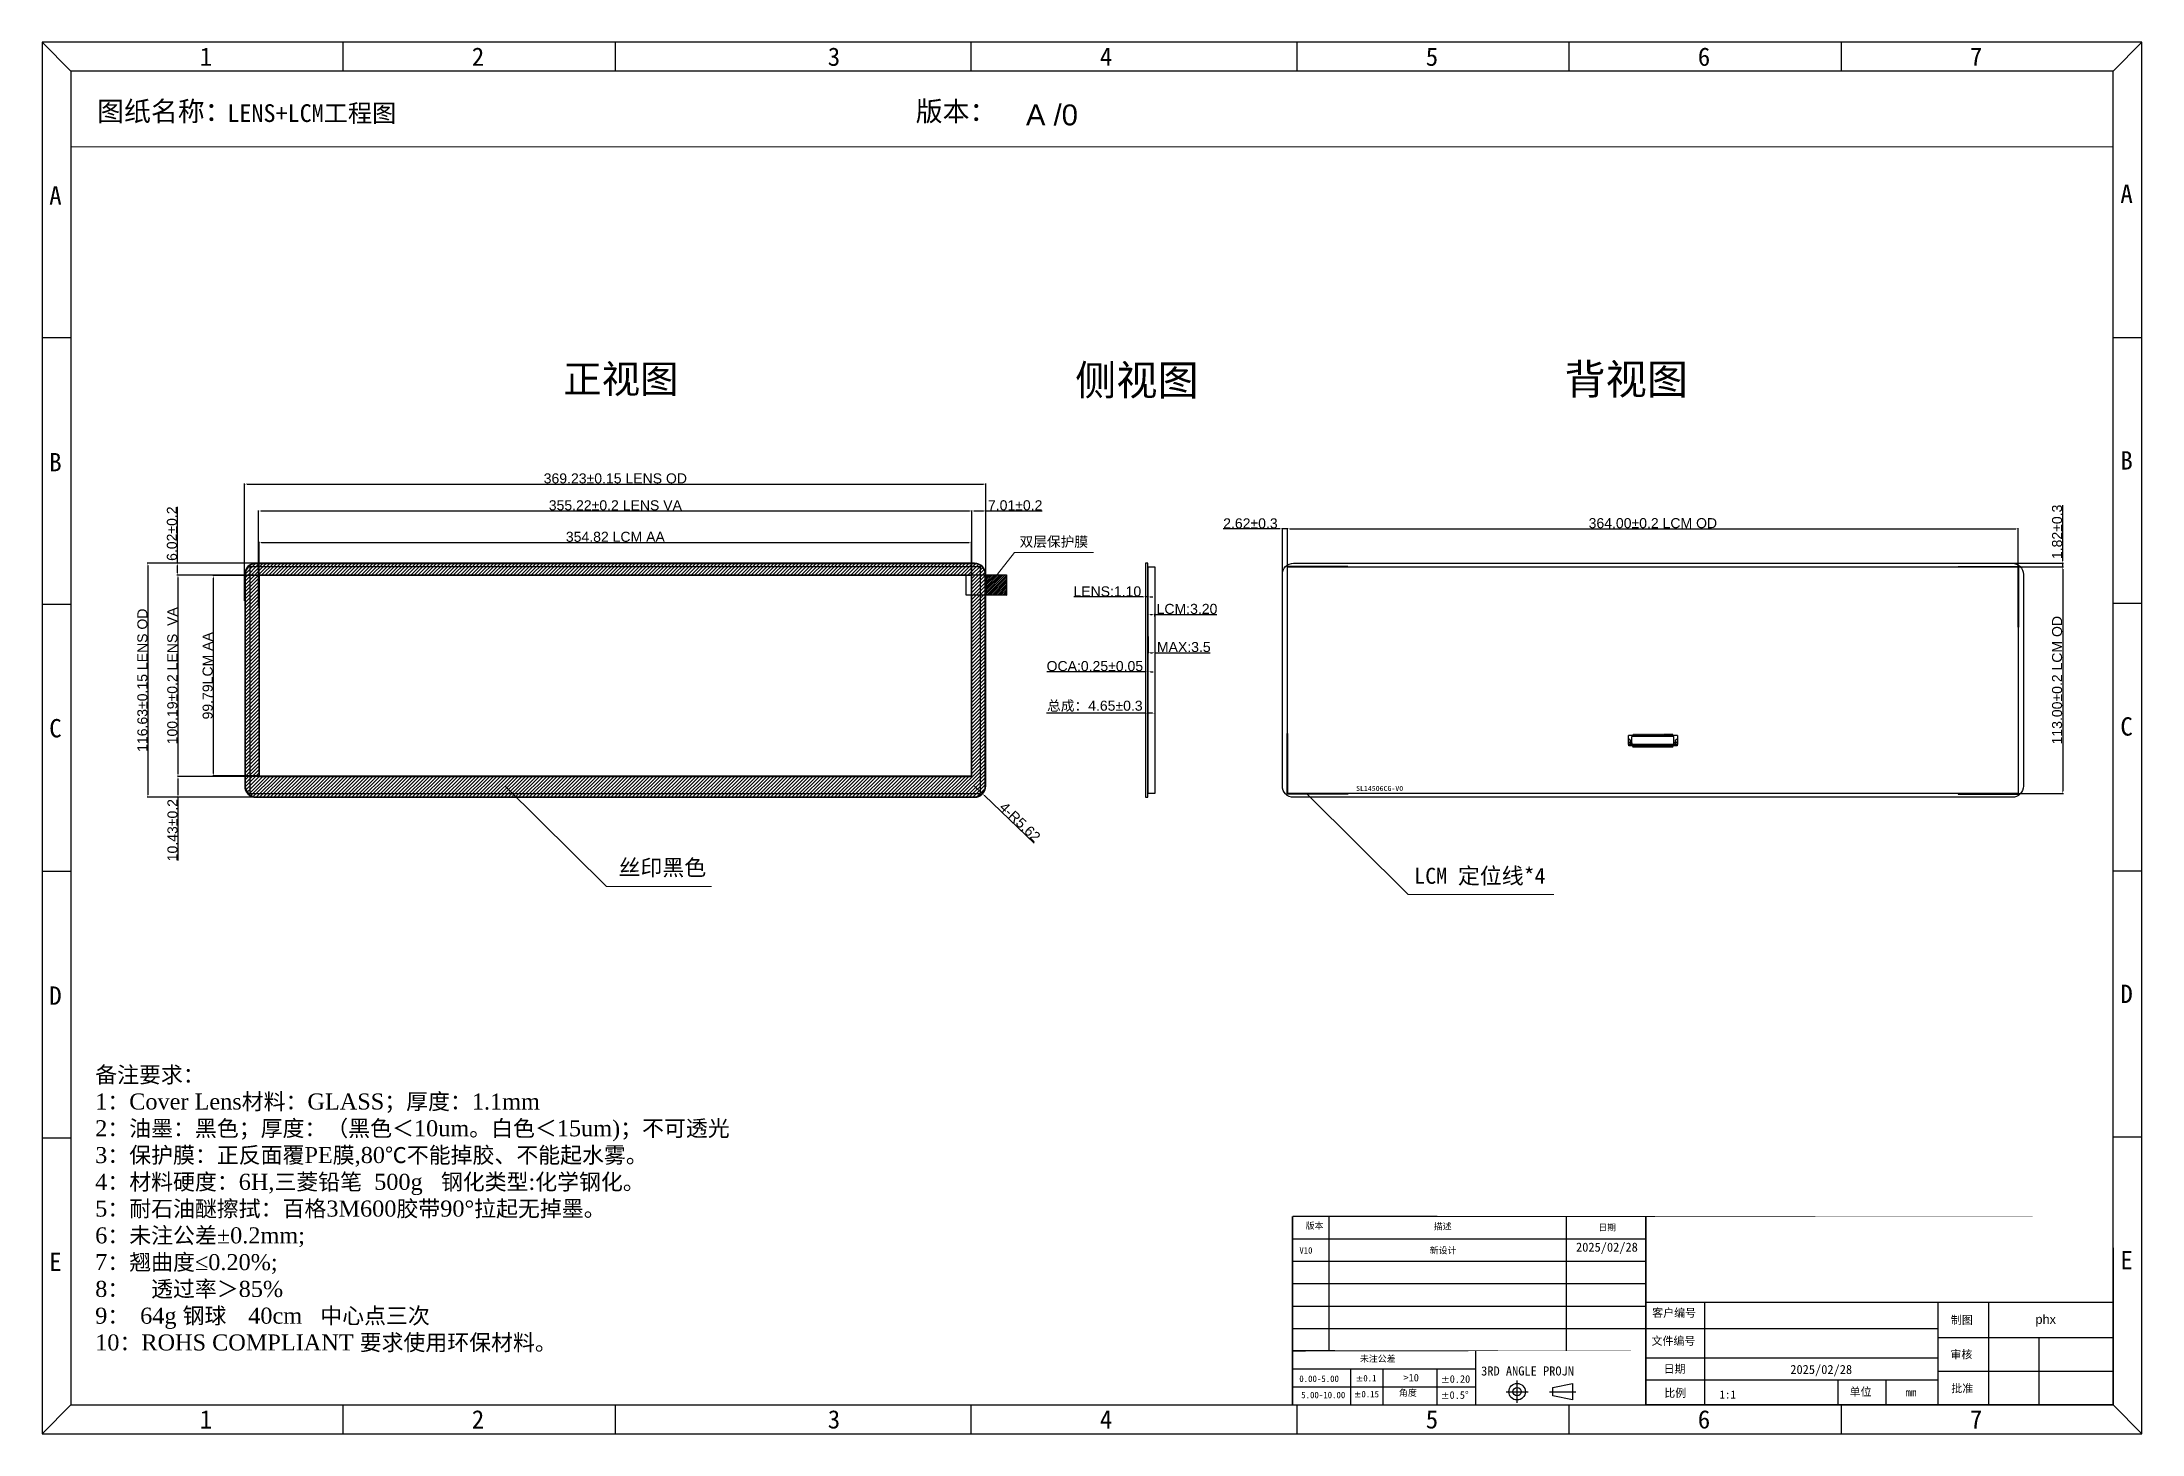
# Model space of a CAD drawing. Header units: inches. Extents: x 10691 to 11737, y -5872 to -5178.
import ezdxf

# ---------------------------------------------------------------- set-up
doc = ezdxf.new("R2010")
doc.units = ezdxf.units.IN
doc.header["$LTSCALE"] = 1.21
doc.header["$MEASUREMENT"] = 0
doc.header["$PDMODE"] = 3
doc.header["$PDSIZE"] = 0.3125
doc.layers.get('0').update_dxf_attribs({"linetype": 'CONTINUOUS'})
doc.layers.get('Defpoints').update_dxf_attribs({"linetype": 'CONTINUOUS'})
doc.layers.add('DIM', color=4, linetype='CONTINUOUS', lineweight=5)
for name, color, linetype in [('FPC', 34, 'CONTINUOUS'), ('LCM', 1, 'CONTINUOUS'), ('LENS', 6, 'CONTINUOUS'), ('保护膜', 55, 'CONTINUOUS'), ('图形外框', 7, 'CONTINUOUS')]:
    doc.layers.add(name, color=color, linetype=linetype)
doc.styles.add('Arial', font='')
doc.styles.add('s2', font='times.ttf')
doc.styles.get("Standard").update_dxf_attribs({"font": 'txt', "width": 0.8})
doc.styles.add('TITLE', font='')
doc.styles.add('宋体', font='simsun.ttc', dxfattribs={"height": 2.5})
doc.styles.get('Arial').set_extended_font_data('Arial')
doc.styles.get('TITLE').set_extended_font_data('Dutch801 Rm BT', bold=True)
doc.dimstyles.new('ISO-25', dxfattribs={"dimtxt": 3, "dimasz": 0.5, "dimexe": 0.6, "dimexo": 0.1, "dimtad": 1, "dimtxsty": 'Standard', "dimcen": 2.5, "dimadec": 0, "dimazin": 0, "dimtfac": 1, "dimtofl": 0, "dimtmove": 0, "dimatfit": 1, "dimfxl": 1, "dimarcsym": 0})
doc.dimstyles.new('ISO-25$0', dxfattribs={"dimtxt": 5, "dimasz": 1.2, "dimexe": 0.3, "dimexo": 0.1, "dimgap": 0.2, "dimtad": 1, "dimzin": 1, "dimdsep": 46, "dimtxsty": 'Arial', "dimcen": 0.5, "dimadec": 0, "dimazin": 0, "dimtp": 1.2, "dimtm": 1.2, "dimtfac": 1, "dimtmove": 0, "dimatfit": 3, "dimfxl": 1, "dimtolj": 1, "dimarcsym": 0})
doc.dimstyles.new('ISO-25$7', dxfattribs={"dimscale": 0.5, "dimtxt": 4, "dimasz": 2, "dimexe": 1.25, "dimexo": 0.625, "dimtad": 0, "dimzin": 1, "dimdsep": 46, "dimtxsty": 'TITLE', "dimcen": 0, "dimclrd": 7, "dimclre": 256, "dimclrt": 7, "dimadec": 0, "dimazin": 0, "dimtfac": 1, "dimtmove": 0, "dimatfit": 0, "dimfxl": 1.25, "dimtolj": 1, "dimlwd": 9, "dimlwe": 9, "dimarcsym": 0})

msp = doc.modelspace()

# ---------------------------------------------------------------- texts
at = {"lineweight": 0, "attachment_point": 1, "style": '宋体'}
for s, insert, char_height, width in [('LENS+LCM工程图', (10783.302, -5209.299), 8.82487, 92.09381), ('版本：', (11126.253, -5207.857), 9.8218, 91.74166), ('{\\fArial|b0|i0|c0|p32;A /0}', (11181.175, -5209.387), 10.42153, 47.67104)]:
    msp.add_mtext(s, dxfattribs=dict(at, insert=insert, char_height=char_height, width=width))
at = {"insert": (11357.369, -5548.873), "char_height": 2.5, "width": 88.4991, "attachment_point": 2, "style": '宋体'}
msp.add_mtext('{\\C0;SL14506CG-V0}', dxfattribs=at)
at = {"layer": 'DIM', "style": '宋体'}
for s, insert, char_height, width, attachment_point in [('{\\C4;双层保护膜}', (11195.04, -5424.681), 5, 109.74128, 2), ('{\\C4;丝印黑色}', (11000.028, -5585.517), 8, 109.74128, 2), ('{\\C4;LCM 定位线*4}', (11407.331, -5589.633), 8, 109.74128, 2), ('V10', (11317.417, -5778.649), 3.1696, 14.36126, 1), ('{\\fSimSun|b0|i0|c134|p2;新设计}', (11382.307, -5778.649), 3.16961, 14.36126, 1)]:
    msp.add_mtext(s, dxfattribs=dict(at, insert=insert, char_height=char_height, width=width, attachment_point=attachment_point))
at = {"layer": 'DIM', "color": 0, "insert": (10717.46, -5688.731), "char_height": 8, "width": 509.16253, "attachment_point": 1, "style": 's2'}
msp.add_mtext('{\\fSimSun|b0|i0|c134|p2;备注要求：\\fTimes New Roman|b0|i0|c238|p18;\\P1\\fSimSun|b0|i0|c134|p2;：}Cover Lens{\\fSimSun|b0|i0|c134|p2;材料：}GLASS{\\fSimSun|b0|i0|c134|p2;；厚度：\\fTimes New Roman|b0|i0|c0|p18;\\C1;1.1}mm{\\fTimes New Roman|b0|i0|c238|p18;\\P2\\fSimSun|b0|i0|c134|p2;：油墨：\\C1;黑色\\C0;；厚度：（黑色＜}10um{\\fSimSun|b0|i0|c134|p2;。白色＜}15um){\\fSimSun|b0|i0|c134|p2;；不可透光\\P}3{\\fSimSun|b0|i0|c134|p2;：保护膜：正反面覆}PE{\\fSimSun|b0|i0|c134|p2;膜},80{\\fSimSun|b0|i0|c134|p2;℃不能掉胶、不能起水雾。\\fTimes New Roman|b0|i0|c238|p18;\\P}4{\\fSimSun|b0|i0|c134|p2;：材料硬度：\\fTimes New Roman|b0|i0|c0|p18;\\C1;6\\fTimes New Roman|b0|i0|c238|p18;\\C0;H,\\fSimSun|b0|i0|c134|p2;三菱铅笔\\fTimes New Roman|b0|i0|c238|p18;  500g   \\fSimSun|b0|i0|c134|p2;钢化类型}:{\\fSimSun|b0|i0|c134|p2;化学钢化。\\fTimes New Roman|b0|i0|c238|p18;\\P}5{\\fSimSun|b0|i0|c134|p2;：耐石油醚擦拭：百格\\fTimes New Roman|b0|i0|c238|p18;3M600\\fSimSun|b0|i0|c134|p2;胶带\\fTimes New Roman|b0|i0|c238|p18;90°\\fSimSun|b0|i0|c134|p2;拉起无掉墨。\\fTimes New Roman|b0|i0|c238|p18;\\P}6{\\fSimSun|b0|i0|c134|p2;：未注公差}%%P0.2mm;\\P7{\\fSimSun|b0|i0|c134|p2;：翘曲度}≤0.20%;\\P8{\\fSimSun|b0|i0|c134|p2;：  透过率＞}85%\\P9{\\fSimSun|b0|i0|c134|p2;： }64g {\\fSimSun|b0|i0|c134|p2;钢球  }40cm   {\\fSimSun|b0|i0|c134|p2;中心点三次\\fTimes New Roman|b0|i0|c238|p18;\\P}10{\\fSimSun|b0|i0|c134|p2;：\\fTimes New Roman|b0|i0|c238|p18;ROHS COMPLIANT \\fSimSun|b0|i0|c134|p2;要求使用环保材料。}', dxfattribs=at)
at = {"layer": '图形外框', "style": '宋体'}
for s, p in [('1', (10769.518, -5190.141)), ('2', (10905.073, -5190.141)), ('3', (11082.408, -5190.141)), ('4', (11217.963, -5190.141)), ('5', (11380.327, -5190.141)), ('6', (11515.882, -5190.141)), ('7', (11651.437, -5190.141)), ('A', (10694.552, -5259.3)), ('A', (11726.404, -5258.432)), ('B', (10694.552, -5392.144)), ('B', (11726.404, -5391.276)), ('C', (10694.552, -5524.667)), ('C', (11726.404, -5523.799)), ('D', (10694.552, -5657.876)), ('D', (11726.404, -5657.008)), ('E', (10694.552, -5790.494)), ('E', (11726.404, -5789.626)), ('1', (10769.518, -5868.96)), ('2', (10905.073, -5868.96)), ('3', (11082.408, -5868.96)), ('4', (11217.963, -5868.96)), ('5', (11380.327, -5868.96)), ('6', (11515.882, -5868.96)), ('7', (11651.437, -5868.96))]:
    msp.add_text(s, height=9.124, dxfattribs=at).set_placement(p)
at = {"layer": '图形外框', "color": 0, "style": '宋体'}
for s, height, p in [('3RD ANGLE PROJN', 4.53117, (11407.939, -5842.56)), ('1:1', 4, (11526.71, -5854.03)), ('mm', 4, (11619.338, -5852.921))]:
    msp.add_text(s, height=height, dxfattribs=at).set_placement(p)
at = {"layer": '图形外框', "lineweight": 0, "attachment_point": 1, "style": '宋体'}
for s, insert, char_height, width in [('图纸名称：', (10718.424, -5207.857), 9.8218, 91.74166), ('{\\fSimSun|b0|i0|c134|p54;\\H0.7049x;正视图}', (10950.664, -5339.145), 19.90119, 69.19609), ('{\\fSimSun|b0|i0|c134|p54;\\H0.7552x;侧视图}', (11205.692, -5339.203), 19.90119, 113.98255), ('{\\fSimSun|b0|i0|c134|p54;\\H0.7552x;背视图}', (11449.469, -5338.733), 19.90119, 82.14619)]:
    msp.add_mtext(s, dxfattribs=dict(at, insert=insert, char_height=char_height, width=width))
at = {"layer": '图形外框', "color": 0, "style": '宋体'}
for s, insert, char_height, width, attachment_point in [('{\\fSimSun|b0|i0|c134|p54;版本}', (11320.503, -5766.364), 3.16961, 17.64918, 1), ('{\\fSimSun|b0|i0|c134|p54;描述}', (11384.357, -5766.678), 3.16961, 28.69139, 1), ('{\\fSimSun|b0|i0|c134|p2;日期}', (11466.309, -5767.192), 3.16961, 24.16661, 1), ('{\\fSimSun|b0|i0|c134|p54;客户编号}', (11493.185, -5809.37), 4, 35.52582, 1), ('{\\fSimSun|b0|i0|c134|p54;制图}', (11641.963, -5812.889), 4, 35.52582, 1), ('{\\fSimSun|b0|i0|c134|p54;文件编号}', (11492.826, -5823.348), 4, 35.52582, 1), ('{\\fSimSun|b0|i0|c134|p54;未注公差}', (11356.429, -5832.586), 3.16961, 22.20493, 2), ('{\\fSimSun|b0|i0|c134|p54;日期}', (11498.88, -5837.261), 4, 35.52582, 1), ('{\\fSimSun|b0|i0|c134|p54;审核}', (11641.743, -5830.083), 4, 35.52582, 1), ('0.00-5.00', (11327.226, -5842.541), 3.2276, 25.79708, 2), ('{\\fVerdana|b0|i0|c134|p34;%%P}0.1', (11350.677, -5842.284), 3.22757, 25.79708, 2), ('>10', (11373.092, -5841.748), 3.7491, 25.79708, 2), ('{\\fVerdana|b0|i0|c134|p34;%%P}0.20', (11395.231, -5842.425), 3.74914, 25.79708, 2), ('{\\fSimSun|b0|i0|c134|p54;单位}', (11591.506, -5848.653), 4, 35.52582, 1), ('{\\fSimSun|b0|i0|c134|p54;批准}', (11642.196, -5846.966), 4, 35.52582, 1), ('5.00-10.00', (11329.287, -5850.647), 3.2276, 25.79708, 2), ('{\\fVerdana|b0|i0|c134|p34;%%P}0.15', (11350.817, -5850.231), 3.22757, 25.79708, 2), ('{\\fSimSun|b0|i0|c134|p54;角度}', (11371.426, -5849.563), 3.16961, 25.79708, 2), ('{\\fVerdana|b0|i0|c134|p34;%%P}0.5°', (11394.836, -5850.419), 3.74914, 25.79708, 2), ('{\\fSimSun|b0|i0|c134|p54;比例}', (11499.174, -5849.291), 4, 35.52582, 1)]:
    msp.add_mtext(s, dxfattribs=dict(at, insert=insert, char_height=char_height, width=width, attachment_point=attachment_point))
at = {"layer": '图形外框', "char_height": 4.52801, "width": 36.35919, "attachment_point": 2, "style": '宋体'}
for s, insert in [('{\\C4;2025/02/28}', (11470.612, -5776.354)), ('{\\fArial|b0|i0|c0|p34;phx}', (11689.218, -5812.309)), ('{\\C4;2025/02/28}', (11577.369, -5837.295))]:
    msp.add_mtext(s, dxfattribs=dict(at, insert=insert))

# ---------------------------------------------------------------- blocks, each defined once
blk = doc.blocks.new('*D14')
at = {"layer": 'Defpoints', "color": 0}
for p in [(11154.2, -5411.9), (10798.9, -5459.4), (11154.2, -5455)]:
    blk.add_point(p, dxfattribs=at)
at = {"layer": 'DIM', "color": 0, "lineweight": -2}
for p, q in [((10798.9, -5459.3), (10798.9, -5411.6)), ((10800.1, -5411.9), (11153, -5411.9)), ((11154.2, -5454.9), (11154.2, -5411.6))]:
    blk.add_line(p, q, dxfattribs=at)
at = {"layer": 'DIM', "color": 0}
for points in [[(10800.1, -5411.7), (10800.1, -5412.1), (10798.9, -5411.9)], [(11153, -5411.7), (11153, -5412.1), (11154.2, -5411.9)]]:
    blk.add_solid(points, dxfattribs=at)
at = {"layer": 'DIM', "color": 0, "insert": (10976.6, -5409.1), "char_height": 5, "attachment_point": 5, "style": 'Arial'}
blk.add_mtext('\\A1;355.22%%P0.2 LENS VA', dxfattribs=at)
blk = doc.blocks.new('*D15')
at = {"layer": 'Defpoints', "color": 0}
for p in [(11161.2, -5398.5), (11161.2, -5450.7), (10791.9, -5456.8)]:
    blk.add_point(p, dxfattribs=at)
at = {"layer": 'DIM', "color": 0, "lineweight": -2}
for p, q in [((10791.9, -5456.7), (10791.9, -5398.2)), ((10793.1, -5398.5), (11160, -5398.5)), ((11161.2, -5450.6), (11161.2, -5398.2))]:
    blk.add_line(p, q, dxfattribs=at)
at = {"layer": 'DIM', "color": 0}
for points in [[(10793.1, -5398.3), (10793.1, -5398.7), (10791.9, -5398.5)], [(11160, -5398.3), (11160, -5398.7), (11161.2, -5398.5)]]:
    blk.add_solid(points, dxfattribs=at)
at = {"layer": 'DIM', "color": 0, "insert": (10976.6, -5395.7), "char_height": 5, "attachment_point": 5, "style": 'Arial'}
blk.add_mtext('\\A1;369.23%%P0.15 LENS OD', dxfattribs=at)
blk = doc.blocks.new('*D16')
at = {"layer": 'Defpoints', "color": 0}
for p in [(10799.8, -5443.9), (10758.7, -5544.1), (10803, -5544.1)]:
    blk.add_point(p, dxfattribs=at)
at = {"layer": 'DIM', "color": 0, "lineweight": -2}
for p, q in [((10799.7, -5443.9), (10758.4, -5443.9)), ((10758.7, -5445.1), (10758.7, -5542.9)), ((10802.9, -5544.1), (10758.4, -5544.1))]:
    blk.add_line(p, q, dxfattribs=at)
at = {"layer": 'DIM', "color": 0}
for points in [[(10758.5, -5445.1), (10758.9, -5445.1), (10758.7, -5443.9)], [(10758.5, -5542.9), (10758.9, -5542.9), (10758.7, -5544.1)]]:
    blk.add_solid(points, dxfattribs=at)
at = {"layer": 'DIM', "color": 0, "insert": (10755.9, -5494), "char_height": 5, "attachment_point": 5, "rotation": 90, "style": 'Arial'}
blk.add_mtext('\\A1;100.19%%P0.2 LENS  VA', dxfattribs=at)
blk = doc.blocks.new('*D17')
at = {"layer": 'Defpoints', "color": 0}
for p in [(10820.5, -5437.9), (10743.7, -5554.5), (10820.5, -5554.5)]:
    blk.add_point(p, dxfattribs=at)
at = {"layer": 'DIM', "color": 0, "lineweight": -2}
for p, q in [((10820.4, -5437.9), (10743.4, -5437.9)), ((10743.7, -5439.1), (10743.7, -5553.3)), ((10820.4, -5554.5), (10743.4, -5554.5))]:
    blk.add_line(p, q, dxfattribs=at)
at = {"layer": 'DIM', "color": 0}
for points in [[(10743.5, -5439.1), (10743.9, -5439.1), (10743.7, -5437.9)], [(10743.5, -5553.3), (10743.9, -5553.3), (10743.7, -5554.5)]]:
    blk.add_solid(points, dxfattribs=at)
at = {"layer": 'DIM', "color": 0, "insert": (10741, -5496.2), "char_height": 5, "attachment_point": 5, "rotation": 90, "style": 'Arial'}
blk.add_mtext('\\A1;116.63%%P0.15 LENS OD', dxfattribs=at)
blk = doc.blocks.new('*D25')
at = {"layer": 'Defpoints', "color": 0}
for p in [(11154, -5427.6), (10799.1, -5444.1), (11154, -5444.1)]:
    blk.add_point(p, dxfattribs=at)
at = {"layer": 'DIM', "color": 0, "lineweight": -2}
for p, q in [((10799.1, -5444), (10799.1, -5427.3)), ((10800.3, -5427.6), (11152.8, -5427.6)), ((11154, -5444), (11154, -5427.3))]:
    blk.add_line(p, q, dxfattribs=at)
at = {"layer": 'DIM', "color": 0}
for points in [[(10800.3, -5427.4), (10800.3, -5427.8), (10799.1, -5427.6)], [(11152.8, -5427.4), (11152.8, -5427.8), (11154, -5427.6)]]:
    blk.add_solid(points, dxfattribs=at)
at = {"layer": 'DIM', "color": 0, "insert": (10976.6, -5424.8), "char_height": 5, "attachment_point": 5, "style": 'Arial'}
blk.add_mtext('\\A1;354.82 LCM AA', dxfattribs=at)
blk = doc.blocks.new('*D26')
at = {"layer": 'Defpoints', "color": 0}
for p in [(10799.1, -5444.1), (10776.3, -5543.9), (10799.1, -5543.9)]:
    blk.add_point(p, dxfattribs=at)
at = {"layer": 'DIM', "color": 0, "lineweight": -2}
for p, q in [((10799, -5444.1), (10776, -5444.1)), ((10776.3, -5445.3), (10776.3, -5542.7)), ((10799, -5543.9), (10776, -5543.9))]:
    blk.add_line(p, q, dxfattribs=at)
at = {"layer": 'DIM', "color": 0}
for points in [[(10776.1, -5445.3), (10776.5, -5445.3), (10776.3, -5444.1)], [(10776.1, -5542.7), (10776.5, -5542.7), (10776.3, -5543.9)]]:
    blk.add_solid(points, dxfattribs=at)
at = {"layer": 'DIM', "color": 0, "insert": (10773.5, -5494), "char_height": 5, "attachment_point": 5, "rotation": 90, "style": 'Arial'}
blk.add_mtext('\\A1;99.79LCM AA', dxfattribs=at)
blk = doc.blocks.new('*D27')
at = {"layer": 'Defpoints', "color": 0}
for p in [(11161.2, -5411.9), (11154.2, -5444.3), (11161.2, -5444.7)]:
    blk.add_point(p, dxfattribs=at)
at = {"layer": 'DIM', "color": 0, "lineweight": -2}
for p, q in [((11154.2, -5444.2), (11154.2, -5411.6)), ((11155.4, -5411.9), (11160, -5411.9)), ((11161.2, -5444.6), (11161.2, -5411.6)), ((11161.2, -5411.9), (11189.2, -5411.9))]:
    blk.add_line(p, q, dxfattribs=at)
at = {"layer": 'DIM', "color": 0}
for points in [[(11155.4, -5411.7), (11155.4, -5412.1), (11154.2, -5411.9)], [(11160, -5411.7), (11160, -5412.1), (11161.2, -5411.9)]]:
    blk.add_solid(points, dxfattribs=at)
at = {"layer": 'DIM', "color": 0, "insert": (11175.8, -5409.1), "char_height": 5, "attachment_point": 5, "style": 'Arial'}
blk.add_mtext('\\A1;7.01%%P0.2', dxfattribs=at)
blk = doc.blocks.new('*D28')
at = {"layer": 'Defpoints', "color": 0}
for p in [(10758.5, -5437.9), (10799.3, -5437.9), (10799.3, -5443.9)]:
    blk.add_point(p, dxfattribs=at)
at = {"layer": 'DIM', "color": 0, "lineweight": -2}
for p, q in [((10758.5, -5437.9), (10758.5, -5409.8)), ((10799.2, -5437.9), (10758.2, -5437.9)), ((10758.5, -5442.7), (10758.5, -5439.1)), ((10799.2, -5443.9), (10758.2, -5443.9))]:
    blk.add_line(p, q, dxfattribs=at)
at = {"layer": 'DIM', "color": 0}
for points in [[(10758.3, -5439.1), (10758.7, -5439.1), (10758.5, -5437.9)], [(10758.3, -5442.7), (10758.7, -5442.7), (10758.5, -5443.9)]]:
    blk.add_solid(points, dxfattribs=at)
at = {"layer": 'DIM', "color": 0, "insert": (10755.7, -5423.2), "char_height": 5, "attachment_point": 5, "rotation": 90, "style": 'Arial'}
blk.add_mtext('\\A1;6.02%%P0.2', dxfattribs=at)
blk = doc.blocks.new('*D18')
at = {"layer": 'Defpoints', "color": 0}
for p in [(10799.3, -5544.1), (10758.7, -5554.5), (10799.3, -5554.5)]:
    blk.add_point(p, dxfattribs=at)
at = {"layer": 'DIM', "color": 0, "lineweight": -2}
for p, q in [((10799.2, -5544.1), (10758.4, -5544.1)), ((10799.2, -5554.5), (10758.4, -5554.5)), ((10758.7, -5545.3), (10758.7, -5553.3)), ((10758.7, -5554.5), (10758.7, -5586))]:
    blk.add_line(p, q, dxfattribs=at)
at = {"layer": 'DIM', "color": 0}
for points in [[(10758.5, -5545.3), (10758.9, -5545.3), (10758.7, -5544.1)], [(10758.5, -5553.3), (10758.9, -5553.3), (10758.7, -5554.5)]]:
    blk.add_solid(points, dxfattribs=at)
at = {"layer": 'DIM', "color": 0, "insert": (10756, -5570.9), "char_height": 5, "attachment_point": 5, "rotation": 90, "style": 'Arial'}
blk.add_mtext('\\A1;10.43%%P0.2', dxfattribs=at)
blk = doc.blocks.new('*D11')
at = {"layer": 'Defpoints', "color": 0}
for p in [(11240.8, -5447.7), (11241.9, -5447.7), (11240.8, -5454.7)]:
    blk.add_point(p, dxfattribs=at)
at = {"layer": 'DIM', "color": 0, "lineweight": -2}
for p, q in [((11240.8, -5447.8), (11240.8, -5455)), ((11241.9, -5447.8), (11241.9, -5455)), ((11239.6, -5454.7), (11205, -5454.7)), ((11241.9, -5454.7), (11240.8, -5454.7)), ((11243.1, -5454.7), (11244.3, -5454.7))]:
    blk.add_line(p, q, dxfattribs=at)
at = {"layer": 'DIM', "color": 0}
for points in [[(11239.6, -5454.5), (11239.6, -5454.9), (11240.8, -5454.7)], [(11243.1, -5454.5), (11243.1, -5454.9), (11241.9, -5454.7)]]:
    blk.add_solid(points, dxfattribs=at)
at = {"layer": 'DIM', "color": 0, "insert": (11221.7, -5452), "char_height": 5, "attachment_point": 5, "style": 'Arial'}
blk.add_mtext('\\A1;LENS:1.10', dxfattribs=at)
blk = doc.blocks.new('*D19')
at = {"layer": 'Defpoints', "color": 0}
for p in [(11242.1, -5474.3), (11245.4, -5474.3), (11245.4, -5482.5)]:
    blk.add_point(p, dxfattribs=at)
at = {"layer": 'DIM', "color": 0, "lineweight": -2}
for p, q in [((11242.1, -5474.4), (11242.1, -5482.8)), ((11245.4, -5474.4), (11245.4, -5482.8)), ((11243.3, -5482.5), (11244.2, -5482.5)), ((11245.4, -5482.5), (11273, -5482.5))]:
    blk.add_line(p, q, dxfattribs=at)
at = {"layer": 'DIM', "color": 0}
for points in [[(11243.3, -5482.3), (11243.3, -5482.7), (11242.1, -5482.5)], [(11244.2, -5482.3), (11244.2, -5482.7), (11245.4, -5482.5)]]:
    blk.add_solid(points, dxfattribs=at)
at = {"layer": 'DIM', "color": 0, "insert": (11259.8, -5479.7), "char_height": 5, "attachment_point": 5, "style": 'Arial'}
blk.add_mtext('\\A1;MAX:3.5', dxfattribs=at)
blk = doc.blocks.new('*D20')
at = {"layer": 'Defpoints', "color": 0}
for p in [(11242.1, -5464.6), (11245.3, -5463.5), (11245.3, -5464.6)]:
    blk.add_point(p, dxfattribs=at)
at = {"layer": 'DIM', "color": 0, "lineweight": -2}
for p, q in [((11242.1, -5464.5), (11242.1, -5463.2)), ((11243.3, -5463.5), (11244.1, -5463.5)), ((11245.3, -5464.5), (11245.3, -5463.2)), ((11245.3, -5463.5), (11276.3, -5463.5))]:
    blk.add_line(p, q, dxfattribs=at)
at = {"layer": 'DIM', "color": 0}
for points in [[(11243.3, -5463.3), (11243.3, -5463.7), (11242.1, -5463.5)], [(11244.1, -5463.3), (11244.1, -5463.7), (11245.3, -5463.5)]]:
    blk.add_solid(points, dxfattribs=at)
at = {"layer": 'DIM', "color": 0, "insert": (11261.4, -5460.7), "char_height": 5, "attachment_point": 5, "style": 'Arial'}
blk.add_mtext('\\A1;LCM:3.20', dxfattribs=at)
blk = doc.blocks.new('*D12')
at = {"layer": 'Defpoints', "color": 0}
for p in [(11240.8, -5506.9), (11240.8, -5512.6), (11245.4, -5506.9)]:
    blk.add_point(p, dxfattribs=at)
at = {"layer": 'DIM', "color": 0, "lineweight": -2}
for p, q in [((11240.8, -5512.6), (11191.4, -5512.6)), ((11240.8, -5507), (11240.8, -5512.9)), ((11244.2, -5512.6), (11242, -5512.6)), ((11245.4, -5507), (11245.4, -5512.9))]:
    blk.add_line(p, q, dxfattribs=at)
at = {"layer": 'DIM', "color": 0}
for points in [[(11242, -5512.4), (11242, -5512.8), (11240.8, -5512.6)], [(11244.2, -5512.4), (11244.2, -5512.8), (11245.4, -5512.6)]]:
    blk.add_solid(points, dxfattribs=at)
at = {"layer": 'DIM', "color": 0, "insert": (11215.5, -5509.2), "char_height": 5, "attachment_point": 5, "style": 'Arial'}
blk.add_mtext('\\A1;{\\fSimSun|b0|i0|c134|p2;总成：}4.65%%P0.3', dxfattribs=at)
blk = doc.blocks.new('*D21')
at = {"layer": 'Defpoints', "color": 0}
for p in [(11675.5, -5420.8), (11311.5, -5439.7), (11675.5, -5439.7)]:
    blk.add_point(p, dxfattribs=at)
at = {"layer": 'DIM', "color": 0, "lineweight": -2}
for p, q in [((11311.5, -5439.6), (11311.5, -5420.5)), ((11312.7, -5420.8), (11674.3, -5420.8)), ((11675.5, -5439.6), (11675.5, -5420.5))]:
    blk.add_line(p, q, dxfattribs=at)
at = {"layer": 'DIM', "color": 0}
for points in [[(11312.7, -5420.6), (11312.7, -5421), (11311.5, -5420.8)], [(11674.3, -5420.6), (11674.3, -5421), (11675.5, -5420.8)]]:
    blk.add_solid(points, dxfattribs=at)
at = {"layer": 'DIM', "color": 0, "insert": (11493.5, -5418), "char_height": 5, "attachment_point": 5, "style": 'Arial'}
blk.add_mtext('\\A1;364.00%%P0.2 LCM OD', dxfattribs=at)
blk = doc.blocks.new('*D22')
at = {"layer": 'Defpoints', "color": 0}
for p in [(11675.5, -5439.7), (11675.5, -5552.7), (11697.7, -5552.7)]:
    blk.add_point(p, dxfattribs=at)
at = {"layer": 'DIM', "color": 0, "lineweight": -2}
for p, q in [((11675.6, -5439.7), (11698, -5439.7)), ((11697.7, -5440.9), (11697.7, -5551.5)), ((11675.6, -5552.7), (11698, -5552.7))]:
    blk.add_line(p, q, dxfattribs=at)
at = {"layer": 'DIM', "color": 0}
for points in [[(11697.5, -5440.9), (11697.9, -5440.9), (11697.7, -5439.7)], [(11697.5, -5551.5), (11697.9, -5551.5), (11697.7, -5552.7)]]:
    blk.add_solid(points, dxfattribs=at)
at = {"layer": 'DIM', "color": 0, "insert": (11694.9, -5496.2), "char_height": 5, "attachment_point": 5, "rotation": 90, "style": 'Arial'}
blk.add_mtext('\\A1;113.00%%P0.2 LCM OD', dxfattribs=at)
blk = doc.blocks.new('*D23')
at = {"layer": 'Defpoints', "color": 0}
for p in [(11672, -5437.9), (11672.8, -5439.7), (11697.7, -5437.9)]:
    blk.add_point(p, dxfattribs=at)
at = {"layer": 'DIM', "color": 0, "lineweight": -2}
for p, q in [((11697.7, -5436.7), (11697.7, -5409)), ((11672.1, -5437.9), (11698, -5437.9)), ((11672.9, -5439.7), (11698, -5439.7)), ((11697.7, -5439.7), (11697.7, -5437.9)), ((11697.7, -5440.9), (11697.7, -5442.1))]:
    blk.add_line(p, q, dxfattribs=at)
at = {"layer": 'DIM', "color": 0}
for points in [[(11697.5, -5436.7), (11697.9, -5436.7), (11697.7, -5437.9)], [(11697.5, -5440.9), (11697.9, -5440.9), (11697.7, -5439.7)]]:
    blk.add_solid(points, dxfattribs=at)
at = {"layer": 'DIM', "color": 0, "insert": (11694.9, -5422.3), "char_height": 5, "attachment_point": 5, "rotation": 90, "style": 'Arial'}
blk.add_mtext('\\A1;1.82%%P0.3', dxfattribs=at)
blk = doc.blocks.new('*D24')
at = {"layer": 'Defpoints', "color": 0}
for p in [(11308.9, -5420.8), (11308.9, -5443.9), (11311.5, -5442.2)]:
    blk.add_point(p, dxfattribs=at)
at = {"layer": 'DIM', "color": 0, "lineweight": -2}
for p, q in [((11307.7, -5420.8), (11279.5, -5420.8)), ((11308.9, -5443.8), (11308.9, -5420.5)), ((11311.5, -5420.8), (11308.9, -5420.8)), ((11311.5, -5442.1), (11311.5, -5420.5)), ((11312.7, -5420.8), (11313.9, -5420.8))]:
    blk.add_line(p, q, dxfattribs=at)
at = {"layer": 'DIM', "color": 0}
for points in [[(11307.7, -5420.6), (11307.7, -5421), (11308.9, -5420.8)], [(11312.7, -5420.6), (11312.7, -5421), (11311.5, -5420.8)]]:
    blk.add_solid(points, dxfattribs=at)
at = {"layer": 'DIM', "color": 0, "insert": (11293, -5418.1), "char_height": 5, "attachment_point": 5, "style": 'Arial'}
blk.add_mtext('\\A1;2.62%%P0.3', dxfattribs=at)
blk = doc.blocks.new('*D13')
at = {"layer": 'Defpoints', "color": 0}
for p in [(11241.9, -5492), (11241.9, -5493.5), (11242.1, -5493.5)]:
    blk.add_point(p, dxfattribs=at)
at = {"layer": 'DIM', "color": 0, "lineweight": -2}
for p, q in [((11240.7, -5492), (11191.6, -5492)), ((11241.9, -5493.4), (11241.9, -5491.7)), ((11242.1, -5492), (11241.9, -5492)), ((11242.1, -5493.4), (11242.1, -5491.7)), ((11243.3, -5492), (11244.5, -5492))]:
    blk.add_line(p, q, dxfattribs=at)
at = {"layer": 'DIM', "color": 0}
for points in [[(11240.7, -5491.8), (11240.7, -5492.2), (11241.9, -5492)], [(11243.3, -5491.8), (11243.3, -5492.2), (11242.1, -5492)]]:
    blk.add_solid(points, dxfattribs=at)
at = {"layer": 'DIM', "color": 0, "insert": (11215.5, -5489.2), "char_height": 5, "attachment_point": 5, "style": 'Arial'}
blk.add_mtext('\\A1;OCA:0.25%%P0.05', dxfattribs=at)
blk = doc.blocks.new('*D29')
at = {"layer": 'Defpoints', "color": 0}
for p in [(11155.6, -5548.9), (11159.6, -5552.8)]:
    blk.add_point(p, dxfattribs=at)
at = {"layer": 'DIM', "color": 0, "lineweight": -2}
for p, q in [((11155.6, -5548.9), (11159.6, -5552.8)), ((11185.3, -5577.4), (11160.5, -5553.6))]:
    blk.add_line(p, q, dxfattribs=at)
at = {"layer": 'DIM', "color": 0}
blk.add_solid([(11160.6, -5553.5), (11160.3, -5553.8), (11159.6, -5552.8)], dxfattribs=at)
at = {"layer": 'DIM', "color": 0, "insert": (11178.2, -5566.8), "char_height": 5, "attachment_point": 5, "rotation": 316.2249, "style": 'Arial'}
blk.add_mtext('\\A1;4-R5.62', dxfattribs=at)

# ---------------------------------------------------------------- dimensions: what is measured, and where the dimension line sits
at = {"layer": 'DIM'}
for base, p1, p2, text, picture, middle in [((11161.17487, -5398.48677), (10791.93995, -5456.82553), (11161.17487, -5450.65101), '<>%%P0.15 LENS OD', '*D15', (10976.55741, -5395.69809)), ((11154.167, -5411.855), (10798.947, -5459.368), (11154.167, -5455.009), '<>%%P0.2 LENS VA', '*D14', (10976.557, -5409.068)), ((11161.175, -5411.855), (11154.167, -5444.312), (11161.175, -5444.679), '<>%%P0.2', '*D27', (11175.795, -5409.102)), ((11675.528, -5420.839), (11311.528, -5439.712), (11675.528, -5439.712), '<>%%P0.2 LCM OD', '*D21', (11493.528, -5418.05)), ((11153.967, -5427.591), (10799.147, -5444.112), (11153.967, -5444.112), '<> LCM AA', '*D25', (10976.557, -5424.804)), ((11308.91, -5420.839), (11311.528, -5442.191), (11308.91, -5443.925), '<>%%P0.3', '*D24', (11293.002, -5418.084)), ((11240.758, -5454.736), (11241.858, -5447.659), (11240.758, -5447.659), 'LENS:<>', '*D11', (11221.69, -5451.951)), ((11245.308, -5463.457), (11242.108, -5464.61), (11245.308, -5464.61), 'LCM:<>', '*D20', (11261.427, -5460.67)), ((11245.408, -5482.503), (11242.108, -5474.269), (11245.408, -5474.269), 'MAX:3.5', '*D19', (11259.803, -5479.748)), ((11241.858, -5492.018), (11242.108, -5493.48), (11241.858, -5493.48), 'OCA:<>%%P0.05', '*D13', (11215.517, -5489.231)), ((11240.758, -5512.632), (11245.408, -5506.877), (11240.758, -5506.877), '{\\fSimSun|b0|i0|c134|p2;总成：}<>%%P0.3', '*D12', (11215.459, -5509.178))]:
    dim = msp.add_linear_dim(base=base, p1=p1, p2=p2, text=text, dimstyle='ISO-25$0', dxfattribs=at)
    dim.commit()
    dim.dimension.update_dxf_attribs({"geometry": picture, "text_midpoint": middle})
for base, p1, p2, text, picture, middle in [((10758.481, -5437.894), (10799.347, -5443.912), (10799.347, -5437.894), '<>%%P0.2', '*D28', (10755.728, -5423.24)), ((11697.677, -5437.894), (11672.786, -5439.712), (11671.966, -5437.894), '<>%%P0.3', '*D23', (11694.923, -5422.264)), ((10743.7453, -5554.529), (10820.4674, -5437.8941), (10820.4674, -5554.529), '<>%%P0.15 LENS OD', '*D17', (10740.9567, -5496.2115)), ((11697.677, -5552.712), (11675.528, -5439.712), (11675.528, -5552.712), '<>%%P0.2 LCM OD', '*D22', (11694.888, -5496.212)), ((10758.711, -5544.102), (10799.77, -5443.912), (10803.047, -5544.102), '<>%%P0.2 LENS  VA', '*D16', (10755.926, -5494.007)), ((10776.261, -5543.902), (10799.147, -5444.112), (10799.147, -5543.902), '<>LCM AA', '*D26', (10773.475, -5494.007)), ((10758.711, -5554.529), (10799.347, -5544.102), (10799.347, -5554.529), '<>%%P0.2', '*D18', (10755.956, -5570.876))]:
    dim = msp.add_linear_dim(base=base, p1=p1, p2=p2, angle=90, text=text, dimstyle='ISO-25$0', dxfattribs=at)
    dim.commit()
    dim.dimension.update_dxf_attribs({"geometry": picture, "text_midpoint": middle})
dim = msp.add_radius_dim(center=(11155.557, -5548.912), mpoint=(11159.614, -5552.798), text='4-<>', dimstyle='ISO-25', override={"dimtxt": 5, "dimasz": 1.2, "dimexe": 0.3, "dimgap": 0.2, "dimzin": 1, "dimdsep": 46, "dimtxsty": 'Arial', "dimcen": 0.5, "dimtp": 1.2, "dimtm": 1.2, "dimtofl": 1, "dimatfit": 3, "dimtolj": 1}, dxfattribs=at)
dim.commit()
dim.dimension.update_dxf_attribs({"geometry": '*D29', "text_midpoint": (11176.306, -5568.791), "dimtype": 164})

# ---------------------------------------------------------------- hatches: boundary and pattern name
at = {"layer": 'LENS'}
h = msp.add_hatch(dxfattribs=at)
h.set_pattern_fill('ANSI31', color=256, scale=10, style=0)
h.set_pattern_definition([(45, (-620.671, 148.012), (-0.88388348, 0.88388348), [])])
edge = h.paths.add_edge_path()
edge.add_line((11161.175, -5548.912), (11161.175, -5443.514))
edge.add_arc((11155.556, -5443.513), 5.619, 359.987051, 89.987051)
edge.add_line((11155.557, -5437.894), (10797.56, -5437.894))
edge.add_arc((10797.56, -5443.514), 5.62, 90, 180)
edge.add_line((10791.94, -5443.514), (10791.94, -5548.912))
edge.add_arc((10797.559, -5548.91), 5.619, 180.012949, 270.012949)
edge.add_line((10797.56, -5554.529), (11155.557, -5554.529))
edge.add_arc((11155.557, -5548.912), 5.617, 270, 360)
h.paths.add_polyline_path([(10798.947, -5443.912), (10798.947, -5544.102), (11154.167, -5544.102), (11154.167, -5443.912)], flags=16)
at = {"layer": '保护膜'}
h = msp.add_hatch(dxfattribs=at)
h.set_pattern_fill('ANSI31', color=256, scale=5, style=0)
h.set_pattern_definition([(45, (13069.58454, -4724.0617), (-0.44194174, 0.44194174), [])])
h.paths.add_polyline_path([(11161.394, -5443.778), (11161.394, -5453.778), (11171.394, -5453.778), (11171.394, -5443.778)])

# ---------------------------------------------------------------- linework, layer by layer
at = {"color": 7, "linetype": 'Continuous'}
for points in [[(11245.308, -5513.38), (11245.308, -5552.712), (11242.108, -5552.712), (11242.108, -5439.712), (11245.308, -5439.712), (11245.308, -5469.353)], [(11245.408, -5469.353), (11245.408, -5513.38)]]:
    msp.add_lwpolyline(points, dxfattribs=at)
for points in [[(11311.528, -5439.712), (11341.528, -5439.712), (11341.528, -5439.512), (11311.328, -5439.512), (11311.328, -5469.712), (11311.528, -5469.712)], [(11675.528, -5439.712), (11645.528, -5439.712), (11645.528, -5439.512), (11675.728, -5439.512), (11675.728, -5469.712), (11675.528, -5469.712)], [(11311.528, -5552.712), (11341.528, -5552.712), (11341.528, -5552.912), (11311.328, -5552.912), (11311.328, -5522.712), (11311.528, -5522.712)], [(11675.528, -5552.712), (11645.528, -5552.712), (11645.528, -5552.912), (11675.728, -5552.912), (11675.728, -5522.712), (11675.528, -5522.712)]]:
    msp.add_lwpolyline(points, close=True)
at = {"layer": 'FPC', "color": 0}
msp.add_line((10886.328, -5857.099), (11188.184, -5857.099), dxfattribs=at)
at = {"layer": 'LCM'}
for p, q in [((11483.678, -5523.803), (11481.328, -5523.803)), ((11481.328, -5528.253), (11481.328, -5523.803)), ((11483.628, -5524.273), (11483.628, -5523.803)), ((11483.678, -5524.273), (11483.678, -5523.273)), ((11483.878, -5523.839), (11483.678, -5523.839)), ((11483.878, -5523.839), (11483.878, -5523.273)), ((11484.178, -5523.803), (11483.878, -5523.803)), ((11483.878, -5523.84), (11483.878, -5524.273)), ((11483.928, -5523.803), (11483.928, -5524.273)), ((11484.128, -5524.273), (11484.128, -5523.803)), ((11484.178, -5524.273), (11484.178, -5523.273)), ((11484.378, -5523.839), (11484.178, -5523.839)), ((11484.378, -5523.839), (11484.378, -5523.273)), ((11484.678, -5523.803), (11484.378, -5523.803)), ((11484.378, -5523.84), (11484.378, -5524.273)), ((11484.428, -5523.803), (11484.428, -5524.273)), ((11484.628, -5524.273), (11484.628, -5523.803)), ((11484.678, -5524.273), (11484.678, -5523.273)), ((11484.878, -5523.839), (11484.678, -5523.839)), ((11484.878, -5523.839), (11484.878, -5523.273)), ((11485.178, -5523.803), (11484.878, -5523.803)), ((11484.878, -5523.84), (11484.878, -5524.273)), ((11484.928, -5523.803), (11484.928, -5524.273)), ((11485.128, -5524.273), (11485.128, -5523.803)), ((11485.178, -5524.273), (11485.178, -5523.273)), ((11485.378, -5523.839), (11485.178, -5523.839)), ((11485.378, -5523.839), (11485.378, -5523.273)), ((11485.678, -5523.803), (11485.378, -5523.803)), ((11485.378, -5523.84), (11485.378, -5524.273)), ((11485.428, -5523.803), (11485.428, -5524.273)), ((11485.628, -5524.273), (11485.628, -5523.803)), ((11485.678, -5524.273), (11485.678, -5523.273)), ((11485.878, -5523.839), (11485.678, -5523.839)), ((11485.878, -5523.273), (11485.878, -5524.273)), ((11486.178, -5523.803), (11485.878, -5523.803)), ((11485.928, -5523.803), (11485.928, -5524.273)), ((11486.128, -5524.273), (11486.128, -5523.803)), ((11486.178, -5524.273), (11486.178, -5523.273)), ((11486.378, -5523.839), (11486.178, -5523.839)), ((11486.378, -5523.839), (11486.378, -5523.273)), ((11486.678, -5523.803), (11486.378, -5523.803)), ((11486.378, -5523.84), (11486.378, -5524.273)), ((11486.428, -5523.803), (11486.428, -5524.273)), ((11486.628, -5524.273), (11486.628, -5523.803)), ((11486.678, -5524.273), (11486.678, -5523.273)), ((11486.878, -5523.839), (11486.678, -5523.839)), ((11486.878, -5523.839), (11486.878, -5523.273)), ((11487.178, -5523.803), (11486.878, -5523.803)), ((11486.878, -5523.84), (11486.878, -5524.273)), ((11486.928, -5523.803), (11486.928, -5524.273)), ((11487.128, -5524.273), (11487.128, -5523.803)), ((11487.178, -5524.273), (11487.178, -5523.273)), ((11487.378, -5523.839), (11487.178, -5523.839)), ((11487.378, -5523.839), (11487.378, -5523.273)), ((11487.678, -5523.803), (11487.378, -5523.803)), ((11487.378, -5523.84), (11487.378, -5524.273)), ((11487.428, -5523.803), (11487.428, -5524.273)), ((11487.628, -5524.273), (11487.628, -5523.803)), ((11487.678, -5524.273), (11487.678, -5523.273)), ((11487.878, -5523.839), (11487.678, -5523.839)), ((11487.878, -5523.839), (11487.878, -5523.273)), ((11488.178, -5523.803), (11487.878, -5523.803)), ((11487.878, -5523.84), (11487.878, -5524.273)), ((11487.928, -5523.803), (11487.928, -5524.273)), ((11488.128, -5524.273), (11488.128, -5523.803)), ((11488.178, -5524.273), (11488.178, -5523.273)), ((11488.378, -5523.839), (11488.178, -5523.839)), ((11488.378, -5523.839), (11488.378, -5523.273)), ((11488.678, -5523.803), (11488.378, -5523.803)), ((11488.378, -5523.84), (11488.378, -5524.273)), ((11488.428, -5523.803), (11488.428, -5524.273)), ((11488.628, -5524.273), (11488.628, -5523.803)), ((11488.678, -5524.273), (11488.678, -5523.273)), ((11488.878, -5523.839), (11488.678, -5523.839)), ((11488.878, -5523.839), (11488.878, -5523.273)), ((11489.178, -5523.803), (11488.878, -5523.803)), ((11488.878, -5523.84), (11488.878, -5524.273)), ((11488.928, -5523.803), (11488.928, -5524.273)), ((11489.128, -5524.273), (11489.128, -5523.803)), ((11489.178, -5524.273), (11489.178, -5523.273)), ((11489.378, -5523.839), (11489.178, -5523.839)), ((11489.378, -5523.839), (11489.378, -5523.273)), ((11489.678, -5523.803), (11489.378, -5523.803)), ((11489.378, -5523.84), (11489.378, -5524.273)), ((11489.428, -5523.803), (11489.428, -5524.273)), ((11489.628, -5524.273), (11489.628, -5523.803)), ((11489.678, -5524.273), (11489.678, -5523.273)), ((11489.878, -5523.839), (11489.678, -5523.839)), ((11489.878, -5523.839), (11489.878, -5523.273)), ((11490.178, -5523.803), (11489.878, -5523.803)), ((11489.878, -5523.84), (11489.878, -5524.273)), ((11489.928, -5523.803), (11489.928, -5524.273)), ((11490.128, -5524.273), (11490.128, -5523.803)), ((11490.178, -5524.273), (11490.178, -5523.273)), ((11490.378, -5523.839), (11490.178, -5523.839)), ((11490.378, -5523.839), (11490.378, -5523.273)), ((11490.678, -5523.803), (11490.378, -5523.803)), ((11490.378, -5523.84), (11490.378, -5524.273)), ((11490.428, -5523.803), (11490.428, -5524.273)), ((11490.628, -5524.273), (11490.628, -5523.803)), ((11490.678, -5524.273), (11490.678, -5523.273)), ((11490.878, -5523.839), (11490.678, -5523.839)), ((11490.878, -5523.839), (11490.878, -5523.273)), ((11491.178, -5523.803), (11490.878, -5523.803)), ((11490.878, -5523.84), (11490.878, -5524.273)), ((11490.928, -5523.803), (11490.928, -5524.273)), ((11491.128, -5524.273), (11491.128, -5523.803)), ((11491.178, -5524.273), (11491.178, -5523.273)), ((11491.378, -5523.839), (11491.178, -5523.839)), ((11491.378, -5523.839), (11491.378, -5523.273)), ((11491.678, -5523.803), (11491.378, -5523.803)), ((11491.378, -5523.84), (11491.378, -5524.273)), ((11491.428, -5523.803), (11491.428, -5524.273)), ((11491.628, -5524.273), (11491.628, -5523.803)), ((11491.678, -5524.273), (11491.678, -5523.273)), ((11491.878, -5523.839), (11491.678, -5523.839)), ((11491.878, -5523.839), (11491.878, -5523.273)), ((11492.178, -5523.803), (11491.878, -5523.803)), ((11491.878, -5523.84), (11491.878, -5524.273)), ((11491.928, -5523.803), (11491.928, -5524.273)), ((11492.128, -5524.273), (11492.128, -5523.803)), ((11492.178, -5524.273), (11492.178, -5523.273)), ((11492.378, -5523.839), (11492.178, -5523.839)), ((11492.378, -5523.839), (11492.378, -5523.273)), ((11492.678, -5523.803), (11492.378, -5523.803)), ((11492.378, -5523.84), (11492.378, -5524.273)), ((11492.428, -5523.803), (11492.428, -5524.273)), ((11492.628, -5524.273), (11492.628, -5523.803)), ((11492.678, -5524.273), (11492.678, -5523.273)), ((11492.878, -5523.839), (11492.678, -5523.839)), ((11492.878, -5523.839), (11492.878, -5523.273)), ((11493.178, -5523.803), (11492.878, -5523.803)), ((11492.878, -5523.84), (11492.878, -5524.273)), ((11492.928, -5523.803), (11492.928, -5524.273)), ((11493.128, -5524.273), (11493.128, -5523.803)), ((11493.178, -5524.273), (11493.178, -5523.273)), ((11493.378, -5523.839), (11493.178, -5523.839)), ((11493.378, -5523.839), (11493.378, -5523.273)), ((11493.678, -5523.803), (11493.378, -5523.803)), ((11493.378, -5523.84), (11493.378, -5524.273)), ((11493.428, -5523.803), (11493.428, -5524.273)), ((11493.628, -5524.273), (11493.628, -5523.803)), ((11493.678, -5524.273), (11493.678, -5523.273)), ((11493.878, -5523.839), (11493.678, -5523.839)), ((11493.878, -5523.273), (11493.878, -5524.273)), ((11494.178, -5523.803), (11493.878, -5523.803)), ((11493.928, -5523.803), (11493.928, -5524.273)), ((11494.128, -5524.273), (11494.128, -5523.803)), ((11494.178, -5524.273), (11494.178, -5523.273)), ((11494.378, -5523.839), (11494.178, -5523.839)), ((11494.378, -5523.839), (11494.378, -5523.273)), ((11494.678, -5523.803), (11494.378, -5523.803)), ((11494.378, -5523.84), (11494.378, -5524.273)), ((11494.428, -5523.803), (11494.428, -5524.273)), ((11494.628, -5524.273), (11494.628, -5523.803)), ((11494.678, -5524.273), (11494.678, -5523.273)), ((11494.878, -5523.839), (11494.678, -5523.839)), ((11494.878, -5523.839), (11494.878, -5523.273)), ((11495.178, -5523.803), (11494.878, -5523.803)), ((11494.878, -5523.84), (11494.878, -5524.273)), ((11494.928, -5523.803), (11494.928, -5524.273)), ((11495.128, -5524.273), (11495.128, -5523.803)), ((11495.178, -5524.273), (11495.178, -5523.273)), ((11495.378, -5523.839), (11495.178, -5523.839)), ((11495.378, -5523.839), (11495.378, -5523.273)), ((11495.678, -5523.803), (11495.378, -5523.803)), ((11495.378, -5523.84), (11495.378, -5524.273)), ((11495.428, -5523.803), (11495.428, -5524.273)), ((11495.628, -5524.273), (11495.628, -5523.803)), ((11495.678, -5524.273), (11495.678, -5523.273)), ((11495.878, -5523.839), (11495.678, -5523.839)), ((11495.878, -5523.839), (11495.878, -5523.273)), ((11496.178, -5523.803), (11495.878, -5523.803)), ((11495.878, -5523.84), (11495.878, -5524.273)), ((11495.928, -5523.803), (11495.928, -5524.273)), ((11496.128, -5524.273), (11496.128, -5523.803)), ((11496.178, -5524.273), (11496.178, -5523.273)), ((11496.378, -5523.839), (11496.178, -5523.839)), ((11496.378, -5523.839), (11496.378, -5523.273)), ((11496.678, -5523.803), (11496.378, -5523.803)), ((11496.378, -5523.84), (11496.378, -5524.273)), ((11496.428, -5523.803), (11496.428, -5524.273)), ((11496.628, -5524.273), (11496.628, -5523.803)), ((11496.678, -5524.273), (11496.678, -5523.273)), ((11496.878, -5523.839), (11496.678, -5523.839)), ((11496.878, -5523.839), (11496.878, -5523.273)), ((11497.178, -5523.803), (11496.878, -5523.803)), ((11496.878, -5523.84), (11496.878, -5524.273)), ((11496.928, -5523.803), (11496.928, -5524.273)), ((11497.128, -5524.273), (11497.128, -5523.803)), ((11497.178, -5524.273), (11497.178, -5523.273)), ((11497.378, -5523.839), (11497.178, -5523.839)), ((11497.378, -5523.273), (11497.378, -5524.273)), ((11497.678, -5523.803), (11497.378, -5523.803)), ((11497.428, -5523.803), (11497.428, -5524.273)), ((11497.628, -5524.273), (11497.628, -5523.803)), ((11497.678, -5524.273), (11497.678, -5523.273)), ((11497.878, -5523.839), (11497.678, -5523.839)), ((11497.878, -5523.839), (11497.878, -5523.273)), ((11498.178, -5523.803), (11497.878, -5523.803)), ((11497.878, -5523.84), (11497.878, -5524.273)), ((11497.928, -5523.803), (11497.928, -5524.273)), ((11498.128, -5524.273), (11498.128, -5523.803)), ((11498.178, -5524.273), (11498.178, -5523.273)), ((11498.378, -5523.839), (11498.178, -5523.839)), ((11498.378, -5523.839), (11498.378, -5523.273)), ((11498.678, -5523.803), (11498.378, -5523.803)), ((11498.378, -5523.84), (11498.378, -5524.273)), ((11498.428, -5523.803), (11498.428, -5524.273)), ((11498.628, -5524.273), (11498.628, -5523.803)), ((11498.678, -5524.273), (11498.678, -5523.273)), ((11498.878, -5523.839), (11498.678, -5523.839)), ((11498.878, -5523.839), (11498.878, -5523.273)), ((11499.178, -5523.803), (11498.878, -5523.803)), ((11498.878, -5523.84), (11498.878, -5524.273)), ((11498.928, -5523.803), (11498.928, -5524.273)), ((11499.128, -5524.273), (11499.128, -5523.803)), ((11499.178, -5524.273), (11499.178, -5523.273)), ((11499.378, -5523.839), (11499.178, -5523.839)), ((11499.378, -5523.839), (11499.378, -5523.273)), ((11499.678, -5523.803), (11499.378, -5523.803)), ((11499.378, -5523.84), (11499.378, -5524.273)), ((11499.428, -5523.803), (11499.428, -5524.273)), ((11499.628, -5524.273), (11499.628, -5523.803)), ((11499.678, -5524.273), (11499.678, -5523.273)), ((11499.878, -5523.839), (11499.678, -5523.839)), ((11499.878, -5523.839), (11499.878, -5523.273)), ((11500.178, -5523.803), (11499.878, -5523.803)), ((11499.878, -5523.84), (11499.878, -5524.273)), ((11499.928, -5523.803), (11499.928, -5524.273)), ((11500.128, -5524.273), (11500.128, -5523.803)), ((11500.178, -5524.273), (11500.178, -5523.273)), ((11500.378, -5523.839), (11500.178, -5523.839)), ((11500.378, -5523.839), (11500.378, -5523.273)), ((11500.678, -5523.803), (11500.378, -5523.803)), ((11500.378, -5523.84), (11500.378, -5524.273)), ((11500.428, -5523.803), (11500.428, -5524.273)), ((11500.628, -5524.273), (11500.628, -5523.803)), ((11500.678, -5524.273), (11500.678, -5523.273)), ((11500.878, -5523.839), (11500.678, -5523.839)), ((11500.878, -5523.839), (11500.878, -5523.273)), ((11501.179, -5523.803), (11500.878, -5523.803)), ((11500.878, -5523.84), (11500.878, -5524.273)), ((11500.928, -5523.803), (11500.928, -5524.273)), ((11501.128, -5524.273), (11501.128, -5523.803)), ((11501.178, -5524.273), (11501.178, -5523.273)), ((11501.378, -5523.839), (11501.178, -5523.839)), ((11501.378, -5523.839), (11501.378, -5523.273)), ((11501.678, -5523.803), (11501.378, -5523.803)), ((11501.378, -5523.84), (11501.378, -5524.273)), ((11501.428, -5523.803), (11501.428, -5524.273)), ((11501.628, -5524.273), (11501.628, -5523.803)), ((11501.678, -5524.273), (11501.678, -5523.273)), ((11501.878, -5523.839), (11501.678, -5523.839)), ((11501.878, -5523.839), (11501.878, -5523.273)), ((11502.178, -5523.803), (11501.878, -5523.803)), ((11501.878, -5523.84), (11501.878, -5524.273)), ((11501.928, -5523.803), (11501.928, -5524.273)), ((11502.128, -5524.273), (11502.128, -5523.803)), ((11502.178, -5524.273), (11502.178, -5523.273)), ((11502.378, -5523.839), (11502.178, -5523.839)), ((11502.378, -5523.839), (11502.378, -5523.273)), ((11502.678, -5523.803), (11502.378, -5523.803)), ((11502.378, -5523.84), (11502.378, -5524.273)), ((11502.428, -5523.803), (11502.428, -5524.273)), ((11502.628, -5524.273), (11502.628, -5523.803)), ((11502.678, -5524.273), (11502.678, -5523.273)), ((11502.878, -5523.839), (11502.678, -5523.839)), ((11502.878, -5523.839), (11502.878, -5523.273)), ((11503.178, -5523.803), (11502.878, -5523.803)), ((11502.878, -5523.84), (11502.878, -5524.273)), ((11502.928, -5523.803), (11502.928, -5524.273)), ((11503.128, -5524.273), (11503.128, -5523.803)), ((11503.178, -5524.273), (11503.178, -5523.273)), ((11503.378, -5523.839), (11503.178, -5523.839)), ((11503.378, -5523.839), (11503.378, -5523.273)), ((11505.728, -5523.803), (11503.378, -5523.803)), ((11503.378, -5523.84), (11503.378, -5524.273)), ((11503.428, -5524.273), (11503.428, -5523.803)), ((11505.728, -5523.803), (11505.728, -5528.253)), ((11482.103, -5528.253), (11481.328, -5528.253)), ((11481.428, -5525.513), (11481.719, -5525.513)), ((11482.328, -5527.273), (11481.428, -5527.273)), ((11481.528, -5528.973), (11481.528, -5528.263)), ((11483.228, -5528.973), (11481.528, -5528.973)), ((11481.903, -5525.809), (11481.812, -5525.576)), ((11481.996, -5525.873), (11482.328, -5525.873)), ((11482.103, -5527.273), (11482.103, -5528.253)), ((11482.128, -5527.273), (11482.128, -5528.253)), ((11482.898, -5527.373), (11482.128, -5527.373)), ((11504.928, -5528.253), (11482.128, -5528.253)), ((11482.228, -5525.873), (11482.228, -5527.273)), ((11482.228, -5528.253), (11482.228, -5527.373)), ((11482.328, -5527.273), (11482.328, -5525.873)), ((11482.328, -5526.253), (11482.353, -5526.253)), ((11482.353, -5526.253), (11482.353, -5527.373)), ((11482.998, -5527.473), (11482.998, -5528.153)), ((11503.958, -5524.273), (11483.098, -5524.273)), ((11483.098, -5528.253), (11483.098, -5524.273)), ((11503.828, -5528.772), (11483.228, -5528.772)), ((11483.228, -5528.772), (11483.228, -5528.973)), ((11503.827, -5528.973), (11483.228, -5528.973)), ((11483.228, -5528.973), (11483.728, -5529.473)), ((11503.328, -5529.473), (11483.728, -5529.473)), ((11503.328, -5529.473), (11503.827, -5528.973)), ((11503.828, -5528.973), (11503.828, -5528.772)), ((11505.528, -5528.973), (11503.828, -5528.973)), ((11503.958, -5528.253), (11503.958, -5524.273)), ((11504.058, -5528.153), (11504.058, -5527.473)), ((11504.928, -5527.373), (11504.158, -5527.373)), ((11504.728, -5526.253), (11504.703, -5526.253)), ((11504.703, -5526.253), (11504.703, -5527.373)), ((11504.728, -5525.873), (11505.058, -5525.873)), ((11504.728, -5525.873), (11504.728, -5527.273)), ((11505.628, -5527.273), (11504.728, -5527.273)), ((11504.828, -5527.273), (11504.828, -5525.873)), ((11504.828, -5527.373), (11504.828, -5528.253)), ((11504.928, -5528.253), (11504.928, -5527.273)), ((11504.953, -5527.273), (11504.953, -5528.253)), ((11504.953, -5528.253), (11505.728, -5528.253)), ((11505.243, -5525.558), (11505.152, -5525.807)), ((11505.337, -5525.493), (11505.628, -5525.493)), ((11505.528, -5528.263), (11505.528, -5528.973))]:
    msp.add_line(p, q, dxfattribs=at)
for points in [[(10794.557, -5439.712), (10794.557, -5552.712), (11158.557, -5552.712), (11158.557, -5439.712)], [(11675.528, -5439.712), (11675.528, -5552.712), (11311.528, -5552.712), (11311.528, -5439.712)], [(10799.147, -5444.112), (10799.147, -5543.902), (11153.967, -5543.902), (11153.967, -5444.112)]]:
    msp.add_lwpolyline(points, close=True, dxfattribs=at)
for centre, start, end in [((11483.778, -5523.273), 0, 180), ((11484.278, -5523.273), 0, 180), ((11484.778, -5523.273), 0, 180), ((11485.278, -5523.273), 0, 180), ((11485.778, -5523.273), 0, 180), ((11486.278, -5523.273), 0, 180), ((11486.778, -5523.273), 0, 180), ((11487.278, -5523.273), 0, 180), ((11487.778, -5523.273), 0, 180), ((11488.278, -5523.273), 0, 180), ((11488.778, -5523.273), 0, 180), ((11489.278, -5523.273), 0, 180), ((11489.778, -5523.273), 0, 180), ((11490.278, -5523.273), 0, 180), ((11490.778, -5523.273), 0, 180), ((11491.278, -5523.273), 0, 180), ((11491.778, -5523.273), 0, 180), ((11492.278, -5523.273), 0, 180), ((11492.778, -5523.273), 0, 180), ((11493.278, -5523.273), 0, 180), ((11493.778, -5523.273), 0, 180), ((11494.278, -5523.273), 0, 180), ((11494.778, -5523.273), 0, 180), ((11495.278, -5523.273), 0, 180), ((11495.778, -5523.273), 0, 180), ((11496.278, -5523.273), 0, 180), ((11496.778, -5523.273), 0, 180), ((11497.278, -5523.273), 0, 180), ((11497.778, -5523.273), 0, 180), ((11498.278, -5523.273), 0, 180), ((11498.778, -5523.273), 0, 180), ((11499.278, -5523.273), 0, 180), ((11499.778, -5523.273), 0, 180), ((11500.278, -5523.273), 0, 180), ((11500.778, -5523.273), 0, 180), ((11501.278, -5523.273), 0, 180), ((11501.778, -5523.273), 0, 180), ((11502.278, -5523.273), 0, 180), ((11502.778, -5523.273), 0, 180), ((11503.278, -5523.273), 0, 180), ((11481.428, -5525.613), 90, 180), ((11481.428, -5527.173), 180, 270), ((11481.719, -5525.613), 21.250506, 90), ((11481.996, -5525.773), 201.250506, 270), ((11482.898, -5527.473), 0, 90), ((11482.898, -5528.153), 270, 0), ((11504.158, -5527.473), 90, 180), ((11504.158, -5528.153), 180, 270), ((11505.058, -5525.773), 270, 339.775141), ((11505.337, -5525.593), 90, 159.775141), ((11505.628, -5525.593), 0, 90), ((11505.628, -5527.173), 270, 0)]:
    msp.add_arc(centre, 0.1, start, end, dxfattribs=at)
at = {"layer": 'LENS'}
msp.add_lwpolyline([(11161.175, -5548.912), (11161.175, -5443.514, 0.41421356), (11155.557, -5437.894), (10797.56, -5437.894, 0.41421356), (10791.94, -5443.514), (10791.94, -5548.912, 0.41421356), (10797.56, -5554.529), (11155.557, -5554.529, 0.41421356), (11161.175, -5548.912)], format="xyb", dxfattribs=at)
for points in [[(11241.858, -5554.529), (11241.858, -5437.894), (11240.758, -5437.894), (11240.758, -5554.529)], [(10798.947, -5443.912), (10798.947, -5544.102), (11154.167, -5544.102), (11154.167, -5443.912)]]:
    msp.add_lwpolyline(points, close=True, dxfattribs=at)
msp.add_lwpolyline([(11678.145, -5443.512), (11678.145, -5548.912, -0.41421356), (11672.528, -5554.529), (11314.528, -5554.529, -0.41421356), (11308.91, -5548.912), (11308.91, -5443.512, -0.41421356), (11314.528, -5437.894), (11672.528, -5437.894, -0.41421356)], format="xyb", close=True, dxfattribs=at)
at = {"layer": '保护膜'}
msp.add_line((11161.394, -5443.778), (11161.394, -5453.778), dxfattribs=at)
msp.add_lwpolyline([(11155.557, -5438.194), (10797.557, -5438.194, 0.41421356), (10792.24, -5443.512), (10792.24, -5548.912, 0.41421356), (10797.557, -5554.229), (11155.557, -5554.229, 0.41421356), (11160.875, -5548.912), (11160.875, -5443.512, 0.41421356)], format="xyb", close=True, dxfattribs=at)
msp.add_lwpolyline([(11151.394, -5443.778), (11171.394, -5443.778), (11171.394, -5453.778), (11151.394, -5453.778)], close=True, dxfattribs=at)
at = {"layer": '图形外框'}
for points in [[(10690.958, -5178.28), (10705.335, -5192.878)], [(10840.89, -5178.28), (10840.89, -5192.878)], [(10976.445, -5178.28), (10976.445, -5192.878)], [(11153.78, -5178.28), (11153.733, -5192.878)], [(11316.144, -5178.28), (11316.144, -5192.878)], [(11451.699, -5178.28), (11451.699, -5192.878)], [(11587.254, -5178.28), (11587.254, -5192.878)], [(11722.809, -5227.141), (11722.809, -5211.126), (11722.809, -5192.878), (11737.186, -5178.28)], [(10705.335, -5325.722), (10690.958, -5325.722)], [(11737.186, -5325.722), (11722.809, -5325.722)], [(10705.335, -5458.566), (10690.958, -5458.566)], [(11737.186, -5458.063), (11722.809, -5458.063)], [(10705.335, -5591.411), (10690.958, -5591.411)], [(11737.186, -5591.272), (11722.809, -5591.272)], [(10705.335, -5724.255), (10690.958, -5724.255)], [(11737.186, -5723.89), (11722.809, -5723.89)], [(10705.335, -5857.099), (10690.958, -5871.697)], [(10840.89, -5857.099), (10840.89, -5871.697)], [(10976.445, -5857.099), (10976.445, -5871.697)], [(11153.78, -5857.099), (11153.78, -5871.697)], [(11316.144, -5857.099), (11316.144, -5871.697)], [(11451.699, -5857.099), (11451.699, -5871.697)], [(11737.186, -5871.697), (11722.809, -5857.099), (11490.072, -5857.099)], [(11587.254, -5857.099), (11587.254, -5871.697)]]:
    msp.add_lwpolyline(points, dxfattribs=at)
for points in [[(10690.958, -5178.28), (10690.958, -5871.697), (11737.186, -5871.697), (11737.186, -5178.28)], [(10705.335, -5192.878), (10705.335, -5857.099), (11722.809, -5857.099), (11722.809, -5192.878)]]:
    msp.add_lwpolyline(points, close=True, dxfattribs=at)
at = {"layer": '图形外框', "lineweight": 0}
msp.add_lwpolyline([(10705.335, -5230.549), (11722.809, -5230.549)], dxfattribs=at)
at = {"layer": '图形外框', "color": 0, "const_width": 0.721}
for points in [[(11313.966, -5763.317), (11313.966, -5857.03)], [(11490.003, -5763.317), (11490.003, -5857.03)]]:
    msp.add_lwpolyline(points, dxfattribs=at)
at = {"layer": '图形外框', "color": 0}
for points in [[(11722.741, -5763.317, 0, 0, 0), (11313.966, -5763.317, 0.721, 0.721, 0)], [(11490.003, -5830.255, 0, 0, 0), (11313.966, -5830.255, 0.721, 0.721, 0)]]:
    msp.add_lwpolyline(points, format="xyseb", close=True, dxfattribs=at)
for points in [[(11332.312, -5830.255), (11332.312, -5763.317)], [(11450.522, -5830.255), (11450.522, -5763.317)], [(11313.966, -5774.484), (11490.003, -5774.484)], [(11313.966, -5785.637), (11490.003, -5785.637)], [(11722.809, -5779.005), (11722.809, -5857.099)], [(11313.966, -5796.79), (11490.003, -5796.79)], [(11490.003, -5805.976), (11722.809, -5805.976)], [(11519.212, -5805.976), (11519.212, -5857.099)], [(11635.481, -5805.976), (11635.481, -5857.099)], [(11660.711, -5805.976), (11660.711, -5857.099)], [(11313.966, -5807.943), (11490.003, -5807.943)], [(11313.966, -5819.096), (11490.003, -5819.096)], [(11635.481, -5819.319), (11490.003, -5819.319)], [(11635.481, -5823.63), (11722.809, -5823.63)], [(11685.741, -5823.63), (11685.741, -5857.099)], [(11405.21, -5830.255), (11405.21, -5857.099)], [(11635.481, -5833.933), (11490.003, -5833.933)], [(11313.966, -5839.22), (11405.21, -5839.22)], [(11313.966, -5848.186), (11405.21, -5848.186)], [(11342.781, -5839.25), (11342.781, -5857.128)], [(11358.919, -5839.22), (11358.919, -5857.099)], [(11385.816, -5839.22), (11385.816, -5857.099)], [(11425.888, -5856.124), (11425.888, -5845.101)], [(11635.481, -5844.877), (11490.003, -5844.877)], [(11585.655, -5844.877), (11585.655, -5857.099)], [(11609.57, -5844.877), (11609.57, -5857.099)], [(11635.481, -5840.364), (11722.809, -5840.364)], [(11420.377, -5850.612), (11431.399, -5850.612)], [(11441.999, -5850.639), (11455.111, -5850.639)]]:
    msp.add_lwpolyline(points, dxfattribs=at)
msp.add_lwpolyline([(11453.521, -5846.52), (11453.521, -5854.758), (11443.588, -5852.699), (11443.588, -5848.579)], close=True, dxfattribs=at)
for radius in [4.119, 2.06]:
    msp.add_circle((11425.864, -5850.639), radius, dxfattribs=at)

msp.set_redraw_order([(e.dxf.handle, doc.entitydb.next_handle()) for e in msp.query("TEXT MTEXT ATTDEF DIMENSION ARC_DIMENSION")])  # texts and dimensions are drawn at this point

# ---------------------------------------------------------------- leaders
at = {"layer": 'DIM'}
for points in [[(11165.187, -5445.761), (11175.401, -5432.614), (11214.871, -5432.614)], [(10921.704, -5548.933), (10972.175, -5598.897), (11024.443, -5598.897)], [(11321.198, -5552.912), (11371.669, -5602.875), (11444.114, -5602.875)]]:
    msp.add_leader(points, dimstyle='ISO-25$7', override={"dimgap": 0.625, "dimtad": 0, "dimtxsty": 'Arial', "dimclrd": 4}, dxfattribs=at)

doc.saveas('drawing.dxf')
